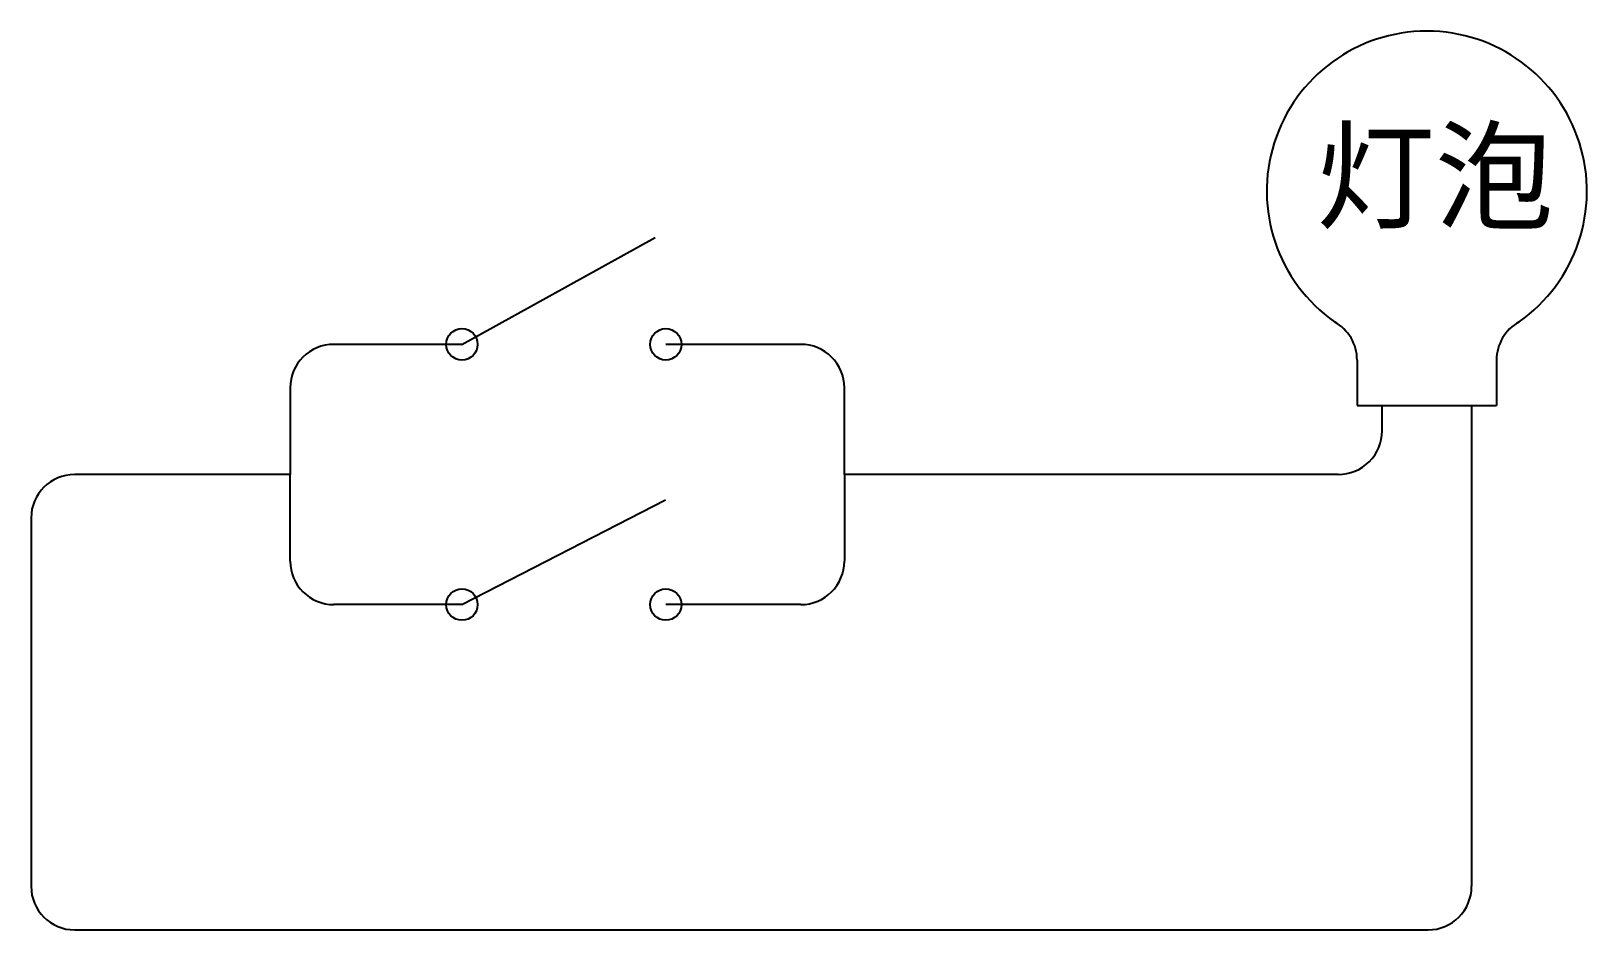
# Model space of a CAD drawing. Header units: inches. Extents: x -6 to 965, y -428 to -142.
# Drawn here: x 171.61 to 178.75, y -159.13 to -155.01 of the extents above; entities that cross this region are included whole.
import ezdxf

# ---------------------------------------------------------------- set-up
doc = ezdxf.new("R2010")
doc.units = ezdxf.units.IN
doc.header["$MEASUREMENT"] = 0
doc.styles.get("Standard").update_dxf_attribs({"font": 'arial.ttf'})

msp = doc.modelspace()

# ---------------------------------------------------------------- texts
at = {"insert": (177.5069, -155.4733), "char_height": 0.4, "attachment_point": 1}
msp.add_mtext_dynamic_manual_height_columns('{\\fSimSun|b0|i0|c134|p2;灯泡}', width=1.702123, gutter_width=1, heights=[0], dxfattribs=at)

# ---------------------------------------------------------------- linework, layer by layer
for p, q in [((173.5896, -156.4451), (174.476, -155.9557)), ((173.5896, -156.4451), (173.0019, -156.4451)), ((175.144, -156.4451), (174.5248, -156.4451)), ((177.696, -156.5174), (177.696, -156.7257)), ((178.3357, -156.5174), (178.3357, -156.7257)), ((172.8019, -156.6451), (172.8019, -157.0421)), ((175.344, -157.0421), (175.344, -156.6451)), ((177.696, -156.7257), (178.3357, -156.7257)), ((178.2213, -156.7257), (178.2213, -158.9316)), ((172.8019, -157.0421), (171.8134, -157.0421)), ((172.8019, -157.4392), (172.8019, -157.0421)), ((177.6096, -157.0421), (175.344, -157.0421)), ((175.344, -157.0421), (175.344, -157.4392)), ((173.5896, -157.6392), (174.5238, -157.1589)), ((171.6134, -157.2421), (171.6134, -158.9316)), ((173.5896, -157.6392), (173.0019, -157.6392)), ((175.144, -157.6392), (174.5248, -157.6392)), ((171.8134, -159.1316), (178.0213, -159.1316))]:
    msp.add_line(p, q)
at = {"color": 85, "true_color": 0x58ba48}
msp.add_line((177.8104, -156.8421), (177.8104, -156.7257), dxfattribs=at)
for centre in [(173.5896, -156.4451), (174.5248, -156.4451), (173.5896, -157.6392), (174.5248, -157.6392)]:
    msp.add_circle(centre, 0.0719)
for centre, radius, start, end in [((178.0159, -155.7423), 0.7342, 305.16636, 234.83364), ((177.496, -156.5174), 0.2, 0, 61.01255), ((178.5357, -156.5174), 0.2, 118.98745, 180), ((173.0019, -156.6451), 0.2, 90, 180), ((175.144, -156.6451), 0.2, 0, 90), ((171.8134, -157.2421), 0.2, 90, 180), ((173.0019, -157.4392), 0.2, 180, 270), ((175.144, -157.4392), 0.2, 270, 0), ((171.8134, -158.9316), 0.2, 180, 270), ((178.0213, -158.9316), 0.2, 270, 0)]:
    msp.add_arc(centre, radius, start, end)
msp.add_arc((177.6104, -156.8421), 0.2, 269.75921, 0, dxfattribs=at)

msp.set_redraw_order([(e.dxf.handle, doc.entitydb.next_handle()) for e in msp.query("TEXT MTEXT ATTDEF DIMENSION ARC_DIMENSION")])  # texts and dimensions are drawn at this point

doc.saveas('drawing.dxf')
